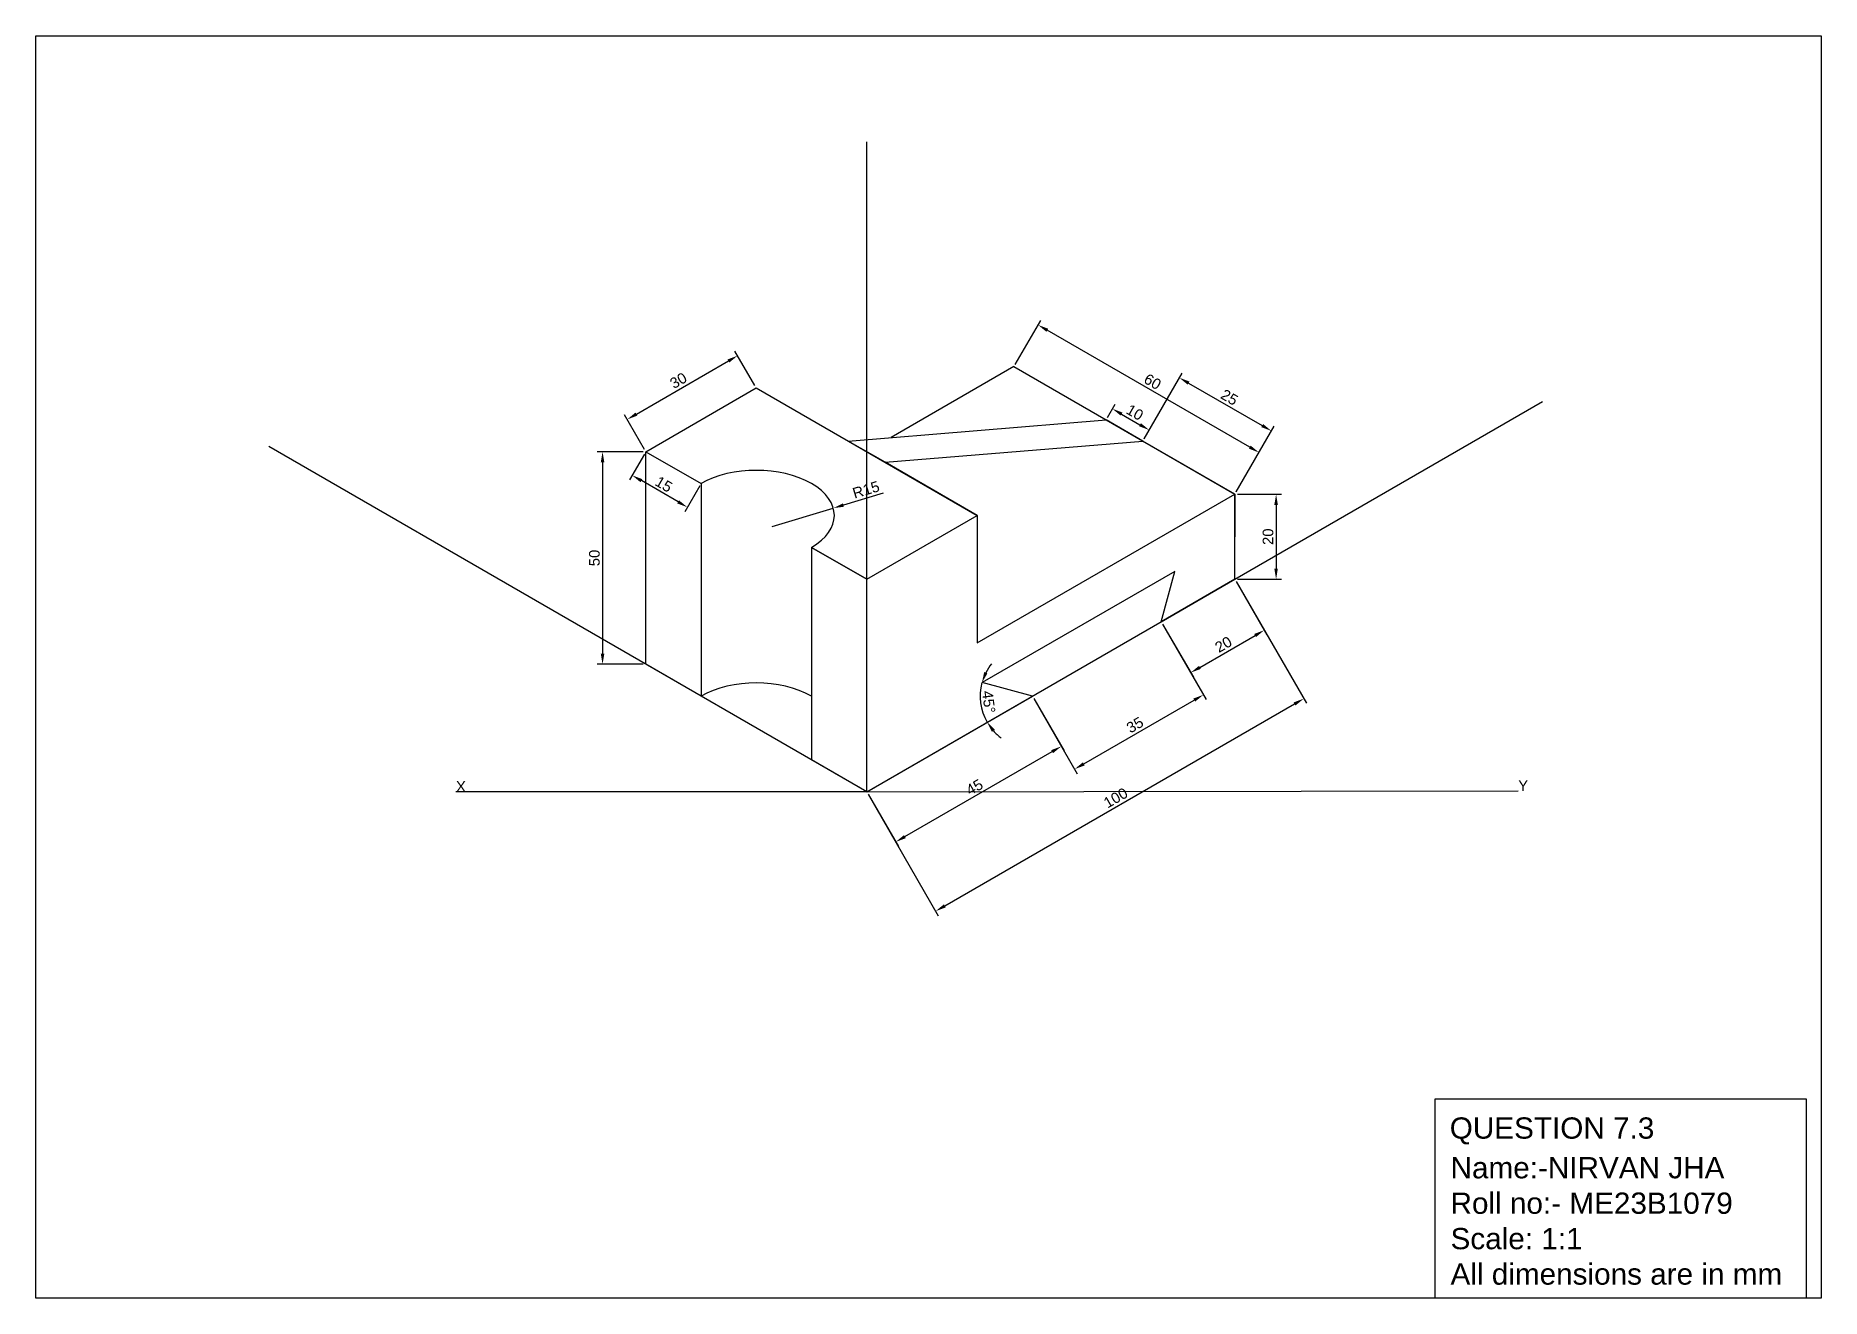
# Model space of a CAD drawing. Header units: millimetres. Extents: x 1481 to 3598, y 1607 to 1917.
# Drawn here: x 2529.5 to 2949.5, y 1612 to 1909 of the extents above; entities that cross this region are included whole.
import ezdxf

# ---------------------------------------------------------------- set-up
doc = ezdxf.new("R2010")
doc.units = ezdxf.units.MM
doc.styles.get("Standard").update_dxf_attribs({"font": 'arial.ttf'})
doc.dimstyles.new('ISO-25', dxfattribs={"dimtxt": 2.5, "dimasz": 2.5, "dimexe": 1.25, "dimexo": 0.625, "dimtad": 1, "dimtxsty": 'Standard', "dimcen": 2.5, "dimadec": 0, "dimazin": 0, "dimtfac": 1, "dimtmove": 0, "dimatfit": 3, "dimfxl": 1, "dimarcsym": 0})

msp = doc.modelspace()

# ---------------------------------------------------------------- texts
at = {"attachment_point": 1}
for s, width, insert, char_height in [('X', 6.09412, (2628.337, 1733.665), 2.5), ('Y', 7.34965, (2878.192, 1733.876), 2.5), ('QUESTION 7.3', 102.04758, (2862.086, 1654.565), 5), ('Name:-NIRVAN JHA^I\\PRoll no:- ME23B1079\\PScale: 1:1\\PAll dimensions are in mm', 101.8567, (2862.277, 1645.228), 5)]:
    msp.add_mtext_dynamic_manual_height_columns(s, width=width, gutter_width=12.5, heights=[0], dxfattribs=dict(at, insert=insert, char_height=char_height))

# ---------------------------------------------------------------- blocks, each defined once
blk = doc.blocks.new('*D8')
at = {"color": 0, "lineweight": -2, "transparency": 16777216}
for p, q in [((2764.23, 1753.12), (2771.36, 1740.78)), ((2733.93, 1720.61), (2768.57, 1740.61)), ((2725.26, 1730.62), (2732.39, 1718.28))]:
    blk.add_line(p, q, dxfattribs=at)
at = {"color": 0, "transparency": 16777216}
for points in [[(2768.36, 1740.97), (2768.78, 1740.25), (2770.74, 1741.86)], [(2733.72, 1720.97), (2734.14, 1720.25), (2731.77, 1719.36)]]:
    blk.add_solid(points, dxfattribs=at)
at = {"layer": 'Defpoints', "color": 0, "transparency": 16777216}
for p in [(2763.92, 1753.66), (2770.74, 1741.86), (2724.95, 1731.16)]:
    blk.add_point(p, dxfattribs=at)
at = {"color": 0, "transparency": 16777216, "insert": (2750.3, 1732.25), "char_height": 2.5, "attachment_point": 5, "rotation": 30}
blk.add_mtext('45', dxfattribs=at)
blk = doc.blocks.new('*D9')
at = {"color": 0, "lineweight": -2, "transparency": 16777216}
for p, q in [((2672.36, 1811.16), (2661.57, 1811.16)), ((2662.82, 1808.66), (2662.82, 1763.66)), ((2672.36, 1761.16), (2661.57, 1761.16))]:
    blk.add_line(p, q, dxfattribs=at)
at = {"color": 0, "transparency": 16777216}
for points in [[(2662.4, 1808.66), (2663.23, 1808.66), (2662.82, 1811.16)], [(2662.4, 1763.66), (2663.23, 1763.66), (2662.82, 1761.16)]]:
    blk.add_solid(points, dxfattribs=at)
at = {"layer": 'Defpoints', "color": 0, "transparency": 16777216}
for p in [(2672.99, 1811.16), (2662.82, 1761.16), (2672.99, 1761.16)]:
    blk.add_point(p, dxfattribs=at)
at = {"color": 0, "transparency": 16777216, "insert": (2660.91, 1786.16), "char_height": 2.5, "attachment_point": 5, "rotation": 90}
blk.add_mtext('50', dxfattribs=at)
blk = doc.blocks.new('*D10')
at = {"color": 0, "lineweight": -2, "transparency": 16777216}
for p, q in [((2759.9, 1831.71), (2765.88, 1842.06)), ((2815.06, 1812.23), (2767.42, 1839.73)), ((2811.87, 1801.71), (2817.85, 1812.06))]:
    blk.add_line(p, q, dxfattribs=at)
at = {"color": 0, "transparency": 16777216}
for points in [[(2767.63, 1840.09), (2767.22, 1839.37), (2765.26, 1840.98)], [(2815.26, 1812.59), (2814.85, 1811.87), (2817.22, 1810.98)]]:
    blk.add_solid(points, dxfattribs=at)
at = {"layer": 'Defpoints', "color": 0, "transparency": 16777216}
for p in [(2765.26, 1840.98), (2759.59, 1831.16), (2811.55, 1801.16)]:
    blk.add_point(p, dxfattribs=at)
at = {"color": 0, "transparency": 16777216, "insert": (2792.19, 1827.63), "char_height": 2.5, "attachment_point": 5, "rotation": 330}
blk.add_mtext('60', dxfattribs=at)
blk = doc.blocks.new('*D11')
at = {"color": 0, "lineweight": -2, "transparency": 16777216}
for start, end in [(141.6136, 153.3068), (165, 210), (221.6932, 233.3864)]:
    blk.add_arc((2763.92, 1753.66), 12.27, start, end, dxfattribs=at)
at = {"color": 0, "transparency": 16777216}
for points in [[(2753.35, 1759.03), (2752.57, 1759.33), (2752.07, 1756.84)], [(2754.42, 1745.26), (2755.1, 1745.75), (2753.29, 1747.53)]]:
    blk.add_solid(points, dxfattribs=at)
at = {"layer": 'Defpoints', "color": 0, "transparency": 16777216}
for p in [(2742.13, 1759.5), (2752.09, 1756.83), (2751.65, 1753.66), (2763.92, 1753.66), (2724.95, 1731.16)]:
    blk.add_point(p, dxfattribs=at)
at = {"color": 0, "transparency": 16777216, "insert": (2753.64, 1752.31), "char_height": 2.5, "attachment_point": 5, "rotation": 277.5}
blk.add_mtext('45°', dxfattribs=at)
blk = doc.blocks.new('*D12')
at = {"color": 0, "lineweight": -2, "transparency": 16777216}
for p, q in [((2794.54, 1770.62), (2804.78, 1752.9)), ((2764.23, 1753.12), (2774.47, 1735.4)), ((2776.01, 1737.73), (2801.99, 1752.73))]:
    blk.add_line(p, q, dxfattribs=at)
at = {"color": 0, "transparency": 16777216}
for points in [[(2801.78, 1753.09), (2802.2, 1752.37), (2804.15, 1753.98)], [(2775.8, 1738.09), (2776.22, 1737.37), (2773.84, 1736.48)]]:
    blk.add_solid(points, dxfattribs=at)
at = {"layer": 'Defpoints', "color": 0, "transparency": 16777216}
for p in [(2794.23, 1771.16), (2763.92, 1753.66), (2804.15, 1753.98)]:
    blk.add_point(p, dxfattribs=at)
at = {"color": 0, "transparency": 16777216, "insert": (2788.05, 1746.88), "char_height": 2.5, "attachment_point": 5, "rotation": 30}
blk.add_mtext('35', dxfattribs=at)
blk = doc.blocks.new('*D13')
at = {"color": 0, "lineweight": -2, "transparency": 16777216}
for p, q in [((2811.87, 1780.62), (2819.1, 1768.09)), ((2794.54, 1770.62), (2801.78, 1758.09)), ((2803.32, 1760.43), (2816.31, 1767.93))]:
    blk.add_line(p, q, dxfattribs=at)
at = {"color": 0, "transparency": 16777216}
for points in [[(2816.1, 1768.29), (2816.52, 1767.57), (2818.47, 1769.18)], [(2803.11, 1760.79), (2803.53, 1760.07), (2801.15, 1759.18)]]:
    blk.add_solid(points, dxfattribs=at)
at = {"layer": 'Defpoints', "color": 0, "transparency": 16777216}
for p in [(2811.55, 1781.16), (2794.23, 1771.16), (2818.47, 1769.18)]:
    blk.add_point(p, dxfattribs=at)
at = {"color": 0, "transparency": 16777216, "insert": (2808.86, 1765.82), "char_height": 2.5, "attachment_point": 5, "rotation": 30}
blk.add_mtext('20', dxfattribs=at)
blk = doc.blocks.new('*D3')
at = {"color": 0, "lineweight": -2, "transparency": 16777216}
for p, q in [((2812.18, 1801.16), (2822.5, 1801.16)), ((2821.25, 1798.66), (2821.25, 1783.66)), ((2812.18, 1781.16), (2822.5, 1781.16))]:
    blk.add_line(p, q, dxfattribs=at)
at = {"color": 0, "transparency": 16777216}
for points in [[(2820.83, 1798.66), (2821.66, 1798.66), (2821.25, 1801.16)], [(2820.83, 1783.66), (2821.66, 1783.66), (2821.25, 1781.16)]]:
    blk.add_solid(points, dxfattribs=at)
at = {"layer": 'Defpoints', "color": 0, "transparency": 16777216}
for p in [(2811.55, 1801.16), (2811.55, 1781.16), (2821.25, 1781.16)]:
    blk.add_point(p, dxfattribs=at)
at = {"color": 0, "transparency": 16777216, "insert": (2819.35, 1791.16), "char_height": 2.5, "attachment_point": 5, "rotation": 90}
blk.add_mtext('20', dxfattribs=at)
blk = doc.blocks.new('*D14')
at = {"color": 0, "lineweight": -2, "transparency": 16777216}
for p, q in [((2670.77, 1820), (2692.43, 1832.5)), ((2698.66, 1826.71), (2693.97, 1834.83)), ((2672.68, 1811.71), (2667.98, 1819.83))]:
    blk.add_line(p, q, dxfattribs=at)
at = {"color": 0, "transparency": 16777216}
for points in [[(2692.22, 1832.86), (2692.63, 1832.14), (2694.59, 1833.75)], [(2670.57, 1820.36), (2670.98, 1819.64), (2668.61, 1818.75)]]:
    blk.add_solid(points, dxfattribs=at)
at = {"layer": 'Defpoints', "color": 0, "transparency": 16777216}
for p in [(2694.59, 1833.75), (2698.97, 1826.16), (2672.99, 1811.16)]:
    blk.add_point(p, dxfattribs=at)
at = {"color": 0, "transparency": 16777216, "insert": (2680.65, 1827.9), "char_height": 2.5, "attachment_point": 5, "rotation": 30}
blk.add_mtext('30', dxfattribs=at)
blk = doc.blocks.new('*D4')
at = {"color": 0, "lineweight": -2, "transparency": 16777216}
for p, q in [((2672.68, 1810.62), (2669.15, 1804.52)), ((2680.6, 1799.35), (2671.94, 1804.35)), ((2685.67, 1803.12), (2682.14, 1797.02))]:
    blk.add_line(p, q, dxfattribs=at)
at = {"color": 0, "transparency": 16777216}
for points in [[(2672.15, 1804.71), (2671.73, 1803.99), (2669.78, 1805.6)], [(2680.81, 1799.71), (2680.39, 1798.99), (2682.77, 1798.1)]]:
    blk.add_solid(points, dxfattribs=at)
at = {"layer": 'Defpoints', "color": 0, "transparency": 16777216}
for p in [(2672.99, 1811.16), (2669.78, 1805.6), (2685.98, 1803.66)]:
    blk.add_point(p, dxfattribs=at)
at = {"color": 0, "transparency": 16777216, "insert": (2677.22, 1803.5), "char_height": 2.5, "attachment_point": 5, "rotation": 330}
blk.add_mtext('15', dxfattribs=at)
blk = doc.blocks.new('*D15')
at = {"color": 0, "lineweight": -2, "transparency": 16777216}
for p, q in [((2781.55, 1819.21), (2783.36, 1822.34)), ((2784.9, 1820.01), (2789.23, 1817.51)), ((2790.21, 1814.21), (2792.02, 1817.34))]:
    blk.add_line(p, q, dxfattribs=at)
at = {"color": 0, "transparency": 16777216}
for points in [[(2785.11, 1820.37), (2784.7, 1819.65), (2782.74, 1821.26)], [(2789.44, 1817.87), (2789.03, 1817.15), (2791.4, 1816.26)]]:
    blk.add_solid(points, dxfattribs=at)
at = {"layer": 'Defpoints', "color": 0, "transparency": 16777216}
for p in [(2781.24, 1818.66), (2791.4, 1816.26), (2789.9, 1813.66)]:
    blk.add_point(p, dxfattribs=at)
at = {"color": 0, "transparency": 16777216, "insert": (2788.02, 1820.4), "char_height": 2.5, "attachment_point": 5, "rotation": 330}
blk.add_mtext('10', dxfattribs=at)
blk = doc.blocks.new('*D5')
at = {"color": 0, "lineweight": -2, "transparency": 16777216}
for p, q in [((2790.21, 1814.21), (2799.12, 1829.63)), ((2800.66, 1827.3), (2817.98, 1817.3)), ((2811.87, 1801.71), (2820.77, 1817.13))]:
    blk.add_line(p, q, dxfattribs=at)
at = {"color": 0, "transparency": 16777216}
for points in [[(2800.87, 1827.66), (2800.45, 1826.94), (2798.5, 1828.55)], [(2818.19, 1817.66), (2817.77, 1816.94), (2820.15, 1816.05)]]:
    blk.add_solid(points, dxfattribs=at)
at = {"layer": 'Defpoints', "color": 0, "transparency": 16777216}
for p in [(2820.15, 1816.05), (2789.9, 1813.66), (2811.55, 1801.16)]:
    blk.add_point(p, dxfattribs=at)
at = {"color": 0, "transparency": 16777216, "insert": (2810.27, 1823.95), "char_height": 2.5, "attachment_point": 5, "rotation": 330}
blk.add_mtext('25', dxfattribs=at)
blk = doc.blocks.new('*D6')
at = {"color": 0, "lineweight": -2, "transparency": 16777216}
for p, q in [((2811.87, 1780.62), (2828.39, 1752)), ((2743.33, 1704.33), (2825.6, 1751.83)), ((2725.26, 1730.62), (2741.79, 1702))]:
    blk.add_line(p, q, dxfattribs=at)
at = {"color": 0, "transparency": 16777216}
for points in [[(2825.39, 1752.19), (2825.81, 1751.47), (2827.77, 1753.08)], [(2743.12, 1704.69), (2743.54, 1703.97), (2741.16, 1703.08)]]:
    blk.add_solid(points, dxfattribs=at)
at = {"layer": 'Defpoints', "color": 0, "transparency": 16777216}
for p in [(2811.55, 1781.16), (2827.77, 1753.08), (2724.95, 1731.16)]:
    blk.add_point(p, dxfattribs=at)
at = {"color": 0, "transparency": 16777216, "insert": (2783.51, 1729.73), "char_height": 2.5, "attachment_point": 5, "rotation": 30}
blk.add_mtext('100', dxfattribs=at)
blk = doc.blocks.new('*D7')
at = {"color": 0, "lineweight": -2, "transparency": 16777216}
for p, q in [((2702.73, 1793.55), (2717.09, 1797.89)), ((2728.81, 1801.44), (2719.48, 1798.62))]:
    blk.add_line(p, q, dxfattribs=at)
at = {"color": 0, "transparency": 16777216}
blk.add_solid([(2719.36, 1799.02), (2719.6, 1798.22), (2717.09, 1797.89)], dxfattribs=at)
at = {"layer": 'Defpoints', "color": 0, "transparency": 16777216}
for p in [(2717.09, 1797.89), (2702.73, 1793.55)]:
    blk.add_point(p, dxfattribs=at)
at = {"color": 0, "transparency": 16777216, "insert": (2724.79, 1802.21), "char_height": 2.5, "attachment_point": 5, "rotation": 16.8155}
blk.add_mtext('R15', dxfattribs=at)

# ---------------------------------------------------------------- dimensions: what is measured, and where the dimension line sits
for p1, p2, distance, picture, middle in [((2811.553, 1801.165), (2759.591, 1831.165), -11.336, '*D10', (2792.191, 1827.629)), ((2672.989, 1811.165), (2698.969, 1826.165), 8.758, '*D14', (2680.649, 1827.896)), ((2789.902, 1813.665), (2811.553, 1801.165), 17.186, '*D5', (2810.271, 1823.945)), ((2781.242, 1818.665), (2789.902, 1813.665), 2.994, '*D15', (2788.02, 1820.404)), ((2685.979, 1803.665), (2672.989, 1811.165), 6.425, '*D4', (2677.222, 1803.497)), ((2811.553, 1801.165), (2811.553, 1781.165), 9.696, '*D3', (2819.347, 1791.165)), ((2724.95, 1731.165), (2811.553, 1781.165), -32.427, '*D6', (2783.514, 1729.728)), ((2794.232, 1771.165), (2811.553, 1781.165), -13.842, '*D13', (2808.862, 1765.824)), ((2763.921, 1753.665), (2794.232, 1771.165), -19.846, '*D12', (2788.048, 1746.875)), ((2724.95, 1731.165), (2763.921, 1753.665), -13.63, '*D8', (2750.303, 1732.252))]:
    dim = msp.add_aligned_dim(p1=p1, p2=p2, distance=distance, dimstyle='ISO-25')
    dim.commit()
    dim.dimension.update_dxf_attribs({"geometry": picture, "text_midpoint": middle})
dim = msp.add_linear_dim(base=(2662.815, 1761.165), p1=(2672.989, 1811.165), p2=(2672.989, 1761.165), angle=90, dimstyle='ISO-25')
dim.commit()
dim.dimension.update_dxf_attribs({"geometry": '*D9', "text_midpoint": (2660.914, 1786.165)})
dim = msp.add_radius_dim(center=(2702.729, 1793.555), mpoint=(2717.088, 1797.894), dimstyle='ISO-25')
dim.commit()
dim.dimension.update_dxf_attribs({"geometry": '*D7', "text_midpoint": (2724.79, 1802.208)})
dim = msp.add_angular_dim_2l(base=(2751.65, 1753.665), line1=((2724.95, 1731.165), (2763.921, 1753.665)), line2=((2752.091, 1756.834), (2742.13, 1759.503)), dimstyle='ISO-25')
dim.commit()
dim.dimension.update_dxf_attribs({"geometry": '*D11', "text_midpoint": (2753.635, 1752.31)})

# ---------------------------------------------------------------- linework, layer by layer
at = {"color": 116, "true_color": 0x136734}
for p, q in [((2724.95, 1781.165), (2724.95, 1884.027)), ((2724.95, 1731.165), (2724.95, 1781.165))]:
    msp.add_line(p, q, dxfattribs=at)
for p, q in [((2759.591, 1831.165), (2730.724, 1814.498)), ((2759.591, 1831.165), (2811.553, 1801.165)), ((2672.989, 1811.165), (2698.969, 1826.165)), ((2698.969, 1826.165), (2750.931, 1796.165)), ((2720.62, 1813.665), (2781.242, 1818.665)), ((2789.902, 1813.665), (2781.242, 1818.665)), ((2672.989, 1761.165), (2672.989, 1811.165)), ((2672.989, 1811.165), (2685.979, 1803.665)), ((2672.989, 1811.165), (2685.979, 1803.665)), ((2729.28, 1808.665), (2720.62, 1813.665)), ((2729.28, 1808.665), (2789.902, 1813.665)), ((2811.553, 1801.165), (2789.902, 1813.665)), ((2750.931, 1796.165), (2729.28, 1808.665)), ((2685.979, 1803.665), (2685.979, 1753.665)), ((2750.931, 1766.165), (2811.553, 1801.165)), ((2811.553, 1781.165), (2811.553, 1801.165)), ((2811.553, 1801.165), (2811.553, 1791.165)), ((2724.95, 1781.165), (2750.931, 1796.165)), ((2750.931, 1796.165), (2750.931, 1766.165)), ((2711.96, 1788.665), (2724.95, 1781.165)), ((2724.95, 1781.165), (2711.96, 1788.665)), ((2711.96, 1788.665), (2711.96, 1738.665)), ((2724.95, 1731.165), (2724.95, 1781.165)), ((2797.402, 1782.995), (2752.091, 1756.834)), ((2794.232, 1771.165), (2797.402, 1782.995)), ((2794.232, 1771.165), (2811.553, 1781.165)), ((2811.553, 1781.165), (2794.232, 1771.165)), ((2685.979, 1753.665), (2672.989, 1761.165)), ((2763.921, 1753.665), (2752.091, 1756.834)), ((2724.95, 1731.165), (2763.921, 1753.665)), ((2724.95, 1731.165), (2711.96, 1738.665)), ((2724.95, 1731.165), (2628.337, 1731.165)), ((2724.95, 1731.165), (2878.192, 1731.376))]:
    msp.add_line(p, q)
at = {"color": 114, "true_color": 0x139b48}
for p, q in [((2811.553, 1781.165), (2883.934, 1822.954)), ((2724.95, 1731.165), (2584.282, 1812.379)), ((2724.95, 1731.165), (2811.553, 1781.165))]:
    msp.add_line(p, q, dxfattribs=at)
for points in [[(2529.485, 1909.016), (2949.485, 1909.016), (2949.485, 1612.016), (2529.485, 1612.016)], [(2858.66, 1658.899), (2945.943, 1658.899), (2945.943, 1612.016), (2858.66, 1612.016)]]:
    msp.add_lwpolyline(points, close=True)
for centre, start_param in [((2698.969, 1796.165), 2.3561945), ((2698.969, 1746.165), 3.9269908)]:
    msp.add_ellipse(centre, major_axis=(-18.371, 0), ratio=0.5773503, start_param=start_param, end_param=5.4977871)

msp.set_redraw_order([(e.dxf.handle, doc.entitydb.next_handle()) for e in msp.query("TEXT MTEXT ATTDEF DIMENSION ARC_DIMENSION")])  # texts and dimensions are drawn at this point

doc.saveas('drawing.dxf')
